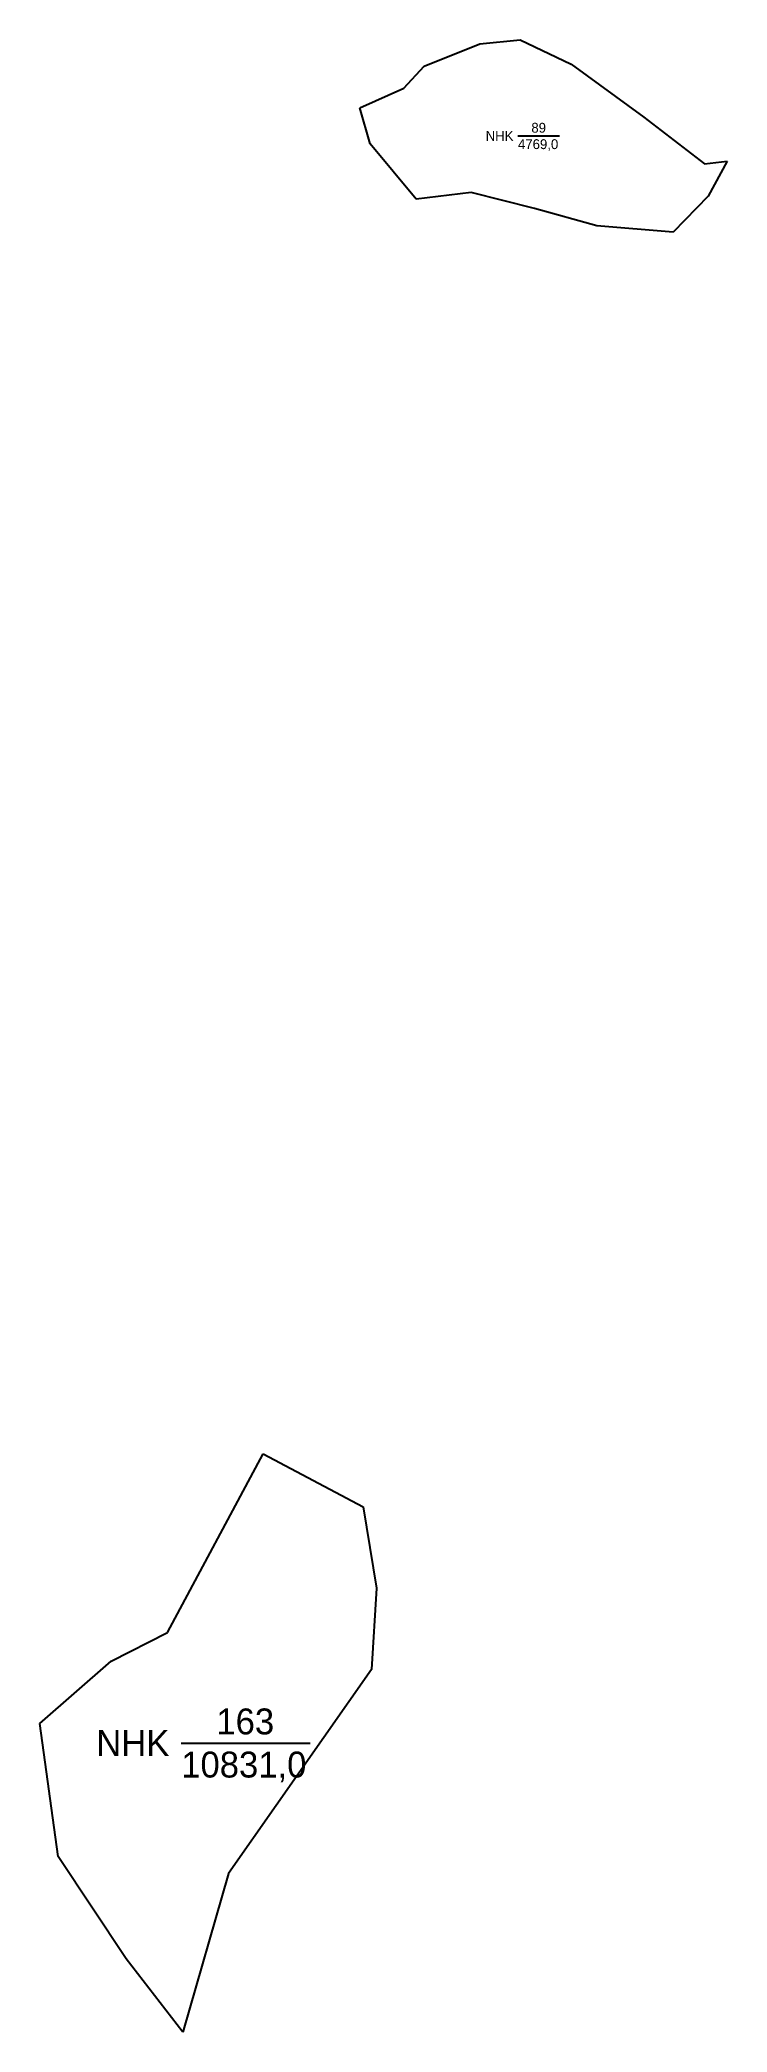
# Model space of a CAD drawing. Extents: x 546371 to 550543, y 1820810 to 1826662.
# Drawn here: x 548295 to 548525, y 1824483 to 1825151 of the extents above; entities that cross this region are included whole.
import ezdxf

# ---------------------------------------------------------------- set-up
doc = ezdxf.new("R2010")
doc.units = 0
doc.layers.add('CanhThua', color=7, linetype='Continuous')
doc.layers.add('NhanDiaChinhThua', color=7, linetype='Continuous')

msp = doc.modelspace()

# ---------------------------------------------------------------- texts
at = {"layer": 'NhanDiaChinhThua'}
for s, height, p in [('NHK', 3.301, (548444.17, 1825116.87)), ('89', 3.301, (548459.48, 1825119.62)), ('4769,0', 3.301, (548455, 1825114.12)), ('163', 8.681, (548353.91, 1824582.82)), ('NHK', 8.681, (548313.65, 1824575.59)), ('10831,0', 8.681, (548342.13, 1824568.36))]:
    msp.add_text(s, height=height, dxfattribs=at).set_placement(p)

# ---------------------------------------------------------------- linework, layer by layer
at = {"layer": 'CanhThua'}
for p, q in [((548423.56, 1825141.89), (548442.16, 1825149.39)), ((548442.16, 1825149.39), (548455.7, 1825150.73)), ((548455.7, 1825150.73), (548472.84, 1825142.63)), ((548416.78, 1825134.49), (548423.56, 1825141.89)), ((548472.84, 1825142.63), (548497.14, 1825124.78)), ((548401.96, 1825127.93), (548416.78, 1825134.49)), ((548405.46, 1825115.93), (548401.96, 1825127.93)), ((548497.14, 1825124.78), (548517.51, 1825109.15)), ((548420.9, 1825097.39), (548405.46, 1825115.93)), ((548517.51, 1825109.15), (548525.1, 1825110.03)), ((548525.1, 1825110.03), (548518.79, 1825098.38)), ((548439.35, 1825099.57), (548420.9, 1825097.39)), ((548460.58, 1825094.21), (548439.35, 1825099.57)), ((548481.43, 1825088.39), (548460.58, 1825094.21)), ((548518.79, 1825098.38), (548507.06, 1825086.31)), ((548507.06, 1825086.31), (548481.43, 1825088.39)), ((548337.54, 1824616.95), (548369.65, 1824676.83)), ((548369.65, 1824676.83), (548403.11, 1824659.1)), ((548403.11, 1824659.1), (548407.6, 1824631.87)), ((548407.6, 1824631.87), (548405.88, 1824604.57)), ((548318.68, 1824607.32), (548337.54, 1824616.95)), ((548294.75, 1824586.44), (548318.68, 1824607.32)), ((548405.88, 1824604.57), (548357.97, 1824536.18)), ((548300.88, 1824541.89), (548294.75, 1824586.44)), ((548323.73, 1824507.62), (548300.88, 1824541.89)), ((548357.97, 1824536.18), (548342.65, 1824483.02)), ((548342.65, 1824483.02), (548323.73, 1824507.62))]:
    msp.add_line(p, q, dxfattribs=at)
at = {"layer": 'NhanDiaChinhThua'}
for p, q in [((548455, 1825118.52), (548468.88, 1825118.52)), ((548342.13, 1824579.93), (548385.37, 1824579.93))]:
    msp.add_line(p, q, dxfattribs=at)

msp.set_redraw_order([(e.dxf.handle, doc.entitydb.next_handle()) for e in msp.query("TEXT MTEXT ATTDEF DIMENSION ARC_DIMENSION")])  # texts and dimensions are drawn at this point

doc.saveas('drawing.dxf')
